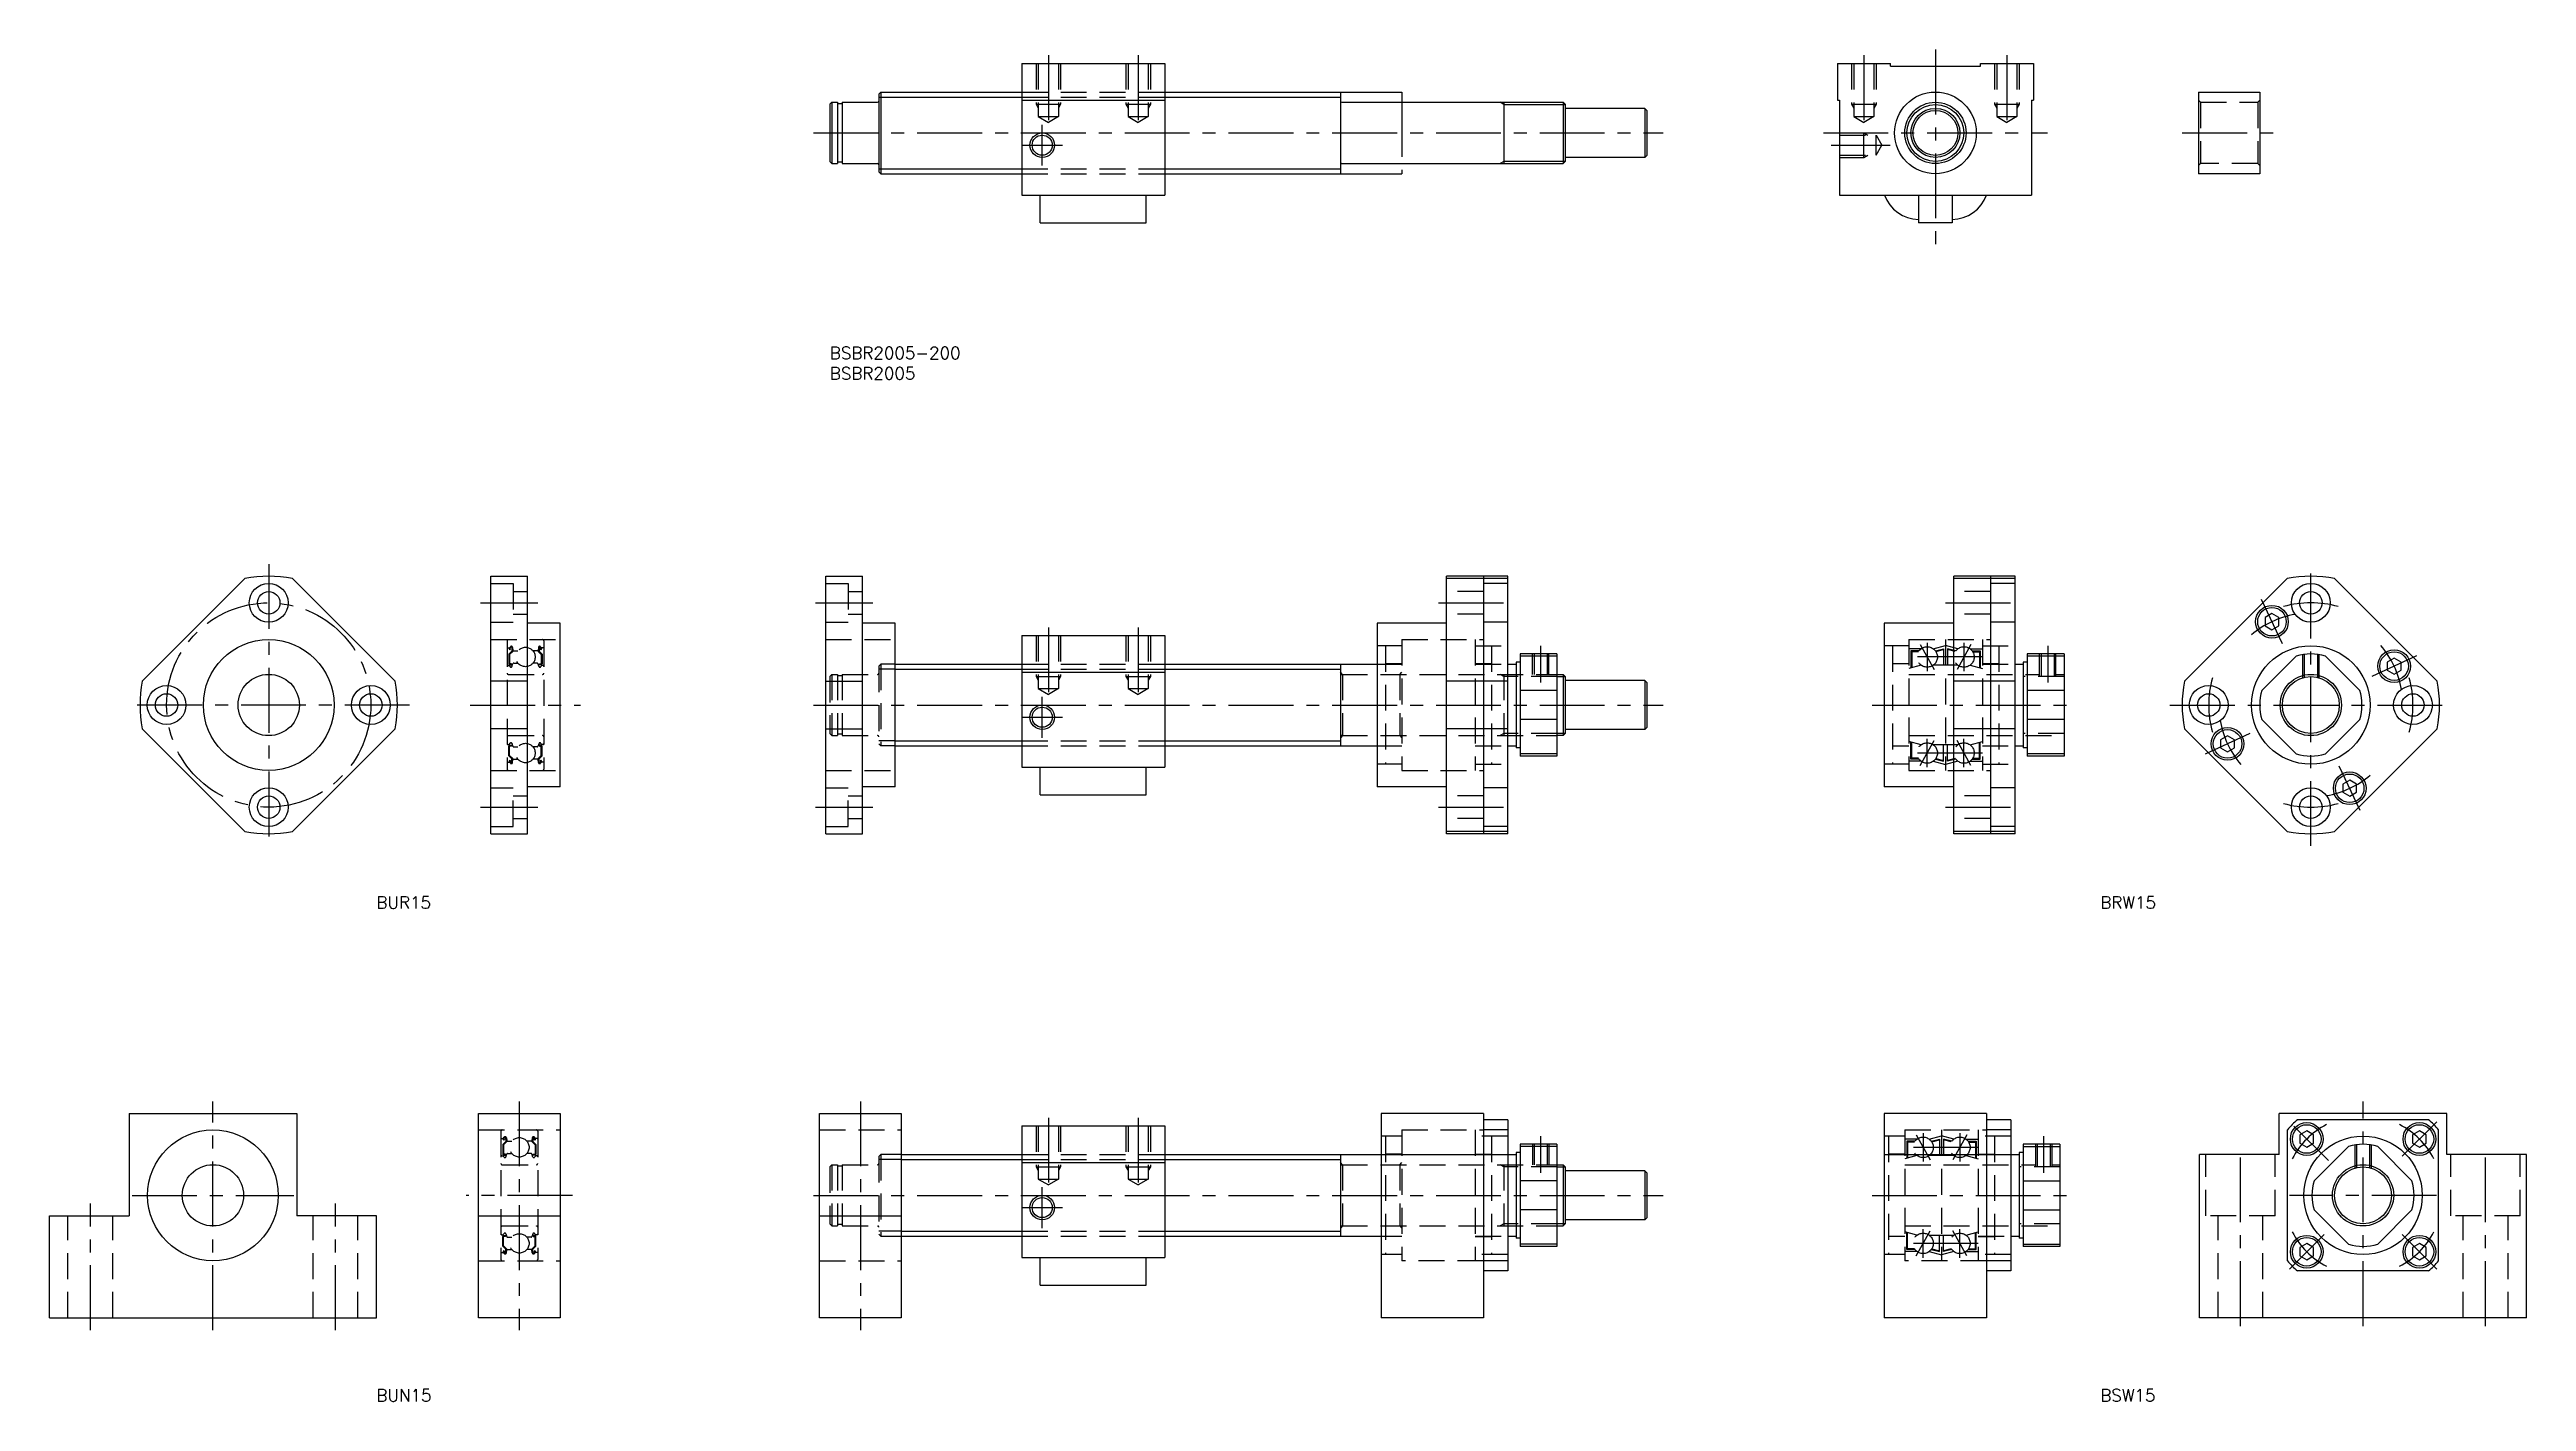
# Model space of a CAD drawing. Extents: x -191 to 415, y -258 to 73.
import ezdxf

# ---------------------------------------------------------------- set-up
doc = ezdxf.new("R2010")
doc.units = 0
doc.header["$LTSCALE"] = 0.5
for name, pattern in [('CENTER', [50.8, 31.75, -6.35, 6.35, -6.35]), ('DASHED', [19.05, 12.7, -6.35]), ('PHANTOM', [63.5, 31.75, -6.35, 6.35, -6.35, 6.35, -6.35])]:
    doc.linetypes.add(name, pattern=pattern)
for name, color, linetype in [('MSM_CENTER', 1, 'CENTER'), ('MSM_CONTINUOUS', 7, 'CONTINUOUS'), ('MSM_DASHED', 4, 'DASHED'), ('MSM_IMAGINARY', 6, 'PHANTOM'), ('MSM_NARROW', 5, 'CONTINUOUS'), ('MSM_PART_NUMBER', 7, 'CONTINUOUS')]:
    doc.layers.add(name, color=color, linetype=linetype)
doc.styles.get("Standard").update_dxf_attribs({"font": 'txt.shx', "height": 3, "bigfont": 'bigfont.shx'})

# ---------------------------------------------------------------- blocks, each defined once
blk = doc.blocks.new('*U12')
at = {"layer": 'MSM_PART_NUMBER'}
blk.add_text('BUR15', height=3, dxfattribs=at).set_placement((-110.99, -137.47))
blk = doc.blocks.new('*U13')
at = {"layer": 'MSM_PART_NUMBER'}
blk.add_text('BUN15', height=3, dxfattribs=at).set_placement((-110.99, -258.08))
blk = doc.blocks.new('*U14')
at = {"layer": 'MSM_PART_NUMBER'}
blk.add_text('BSBR2005-200', height=3, dxfattribs=at).set_placement((0, -3))
blk = doc.blocks.new('*U15')
at = {"layer": 'MSM_PART_NUMBER'}
blk.add_text('BSBR2005', height=3, dxfattribs=at).set_placement((0, -8))
blk = doc.blocks.new('*U16')
at = {"layer": 'MSM_PART_NUMBER'}
blk.add_text('BSW15', height=3, dxfattribs=at).set_placement((311, -258.08))
blk = doc.blocks.new('*U17')
at = {"layer": 'MSM_PART_NUMBER'}
blk.add_text('BRW15', height=3, dxfattribs=at).set_placement((311, -137.47))

msp = doc.modelspace()

# ---------------------------------------------------------------- linework, layer by layer
at = {"layer": 'MSM_CENTER'}
for p, q in [((270.64, 72.76), (270.64, 25.06)), ((53.5, 71.36), (53.5, 52.94)), ((75.5, 71.36), (75.5, 52.94)), ((253.14, 71.36), (253.14, 52.94)), ((288.14, 71.36), (288.14, 52.94)), ((-4, 52.36), (204, 52.36)), ((47, 49.36), (57, 49.36)), ((52, 44.36), (52, 54.36)), ((243.24, 52.36), (298.04, 52.36)), ((245.14, 49.36), (259.56, 49.36)), ((331.07, 52.36), (354.07, 52.36)), ((-137.35, -53.14), (-137.35, -122.14)), ((362.54, -122.14), (362.54, -53.14)), ((-85.5, -62.64), (-71.5, -62.64)), ((-3.5, -62.64), (10.5, -62.64)), ((149, -62.64), (168, -62.64)), ((273.13, -62.64), (292.13, -62.64)), ((355.57, -72.68), (350.49, -61.81)), ((53.5, -68.64), (53.5, -87.06)), ((75.5, -68.64), (75.5, -87.06)), ((268.63, -72.39), (268.63, -79.39)), ((277.63, -72.39), (277.63, -79.39)), ((174, -73.14), (174, -82.14)), ((282.13, -75.89), (264.13, -75.89)), ((266.93, -72.83), (270.33, -78.95)), ((279.33, -72.83), (275.93, -78.95)), ((298.13, -73.14), (298.13, -82.14)), ((388.37, -75.59), (377.49, -80.66)), ((-102.85, -87.64), (-171.85, -87.64)), ((-88, -87.64), (-61, -87.64)), ((-4, -87.64), (204, -87.64)), ((47, -90.64), (57, -90.64)), ((52, -95.64), (52, -85.64)), ((255.13, -87.64), (305.13, -87.64)), ((328.04, -87.64), (397.04, -87.64)), ((266.93, -102.45), (270.33, -96.33)), ((268.63, -102.89), (268.63, -95.89)), ((279.33, -102.45), (275.93, -96.33)), ((277.63, -102.89), (277.63, -95.89)), ((347.59, -94.61), (336.71, -99.68)), ((282.13, -99.39), (264.13, -99.39)), ((374.58, -113.47), (369.51, -102.59)), ((-85.5, -112.64), (-71.5, -112.64)), ((-3.5, -112.64), (10.5, -112.64)), ((149, -112.64), (168, -112.64)), ((273.13, -112.64), (292.13, -112.64)), ((-151, -240.64), (-151, -184.64)), ((-76, -184.64), (-76, -240.64)), ((7.5, -184.64), (7.5, -240.64)), ((375.32, -239.64), (375.32, -184.64)), ((53.5, -188.64), (53.5, -207.06)), ((75.5, -188.64), (75.5, -207.06)), ((174, -193.14), (174, -202.14)), ((265.93, -192.83), (269.33, -198.95)), ((267.63, -192.39), (267.63, -199.39)), ((278.33, -192.83), (274.93, -198.95)), ((276.63, -192.39), (276.63, -199.39)), ((297.13, -193.14), (297.13, -202.14)), ((366.84, -199.15), (358.35, -190.67)), ((384.87, -198.09), (393.35, -189.61)), ((281.13, -195.89), (263.13, -195.89)), ((345.32, -239.64), (345.32, -195.64)), ((405.32, -239.64), (405.32, -195.64)), ((52, -215.64), (52, -205.64)), ((-181, -240.64), (-181, -209.64)), ((-170.8, -207.64), (-131.2, -207.64)), ((-121, -240.64), (-121, -209.64)), ((-63, -207.64), (-89, -207.64)), ((-4, -207.64), (204, -207.64)), ((47, -210.64), (57, -210.64)), ((255.13, -207.64), (304.13, -207.64)), ((393.32, -207.64), (357.32, -207.64)), ((265.93, -222.45), (269.33, -216.33)), ((267.63, -222.89), (267.63, -215.89)), ((278.33, -222.45), (274.93, -216.33)), ((276.63, -222.89), (276.63, -215.89)), ((357.29, -225.67), (365.78, -217.18)), ((393.35, -225.67), (384.87, -217.18)), ((281.13, -219.39), (263.13, -219.39))]:
    msp.add_line(p, q, dxfattribs=at)
msp.add_circle((-137.35, -87.64), 25, dxfattribs=at)
for centre, radius, start, end in [((362.54, -87.64), 22.5, 99.70766, 130.29234), ((362.54, -87.64), 25, 74.5137, 105.4863), ((362.54, -87.64), 22.5, 9.70766, 40.29234), ((362.54, -87.64), 25, 164.5137, 195.4863), ((362.54, -87.64), 25, 344.5137, 15.4863), ((362.54, -87.64), 22.5, 189.70766, 220.29234), ((362.54, -87.64), 22.5, 279.70766, 310.29234), ((362.54, -87.64), 25, 254.5137, 285.4863), ((375.32, -207.64), 19.5, 117.30023, 152.69977), ((375.32, -207.64), 19.5, 27.30023, 62.69977), ((375.32, -207.64), 19.5, 207.30023, 242.69977), ((375.32, -207.64), 19.5, 297.30023, 332.69977)]:
    msp.add_arc(centre, radius, start, end, dxfattribs=at)
at = {"layer": 'MSM_CONTINUOUS'}
for p, q in [((47, 69.36), (82, 69.36)), ((47, 69.36), (47, 37.16)), ((82, 69.36), (82, 37.16)), ((246.64, 69.36), (259.64, 69.36)), ((246.64, 69.36), (246.64, 60.36)), ((259.64, 68.66), (259.64, 69.36)), ((259.64, 68.66), (281.64, 68.66)), ((281.64, 69.36), (294.64, 69.36)), ((281.64, 68.66), (281.64, 69.36)), ((294.64, 69.36), (294.64, 60.36)), ((12.5, 62.36), (12, 61.86)), ((12, 61.86), (12, 42.86)), ((12.5, 62.36), (47, 62.36)), ((12.5, 62.36), (12.5, 42.36)), ((82, 62.36), (125, 62.36)), ((125, 62.36), (125, 42.36)), ((335.07, 62.36), (350.07, 62.36)), ((335.07, 62.36), (335.07, 42.36)), ((350.07, 62.36), (350.07, 42.36)), ((0.5, 59.86), (0, 59.36)), ((0, 59.36), (0, 45.36)), ((0.5, 59.86), (1.85, 59.86)), ((0.5, 59.86), (0.5, 44.86)), ((1.85, 59.86), (1.85, 44.86)), ((3, 59.51), (1.85, 59.51)), ((3, 59.86), (3, 44.86)), ((3, 59.86), (11.7, 59.86)), ((47, 60.36), (82, 60.36)), ((125.3, 59.86), (179.5, 59.86)), ((165, 59.86), (165, 44.86)), ((180, 59.36), (179.5, 59.86)), ((179.5, 59.86), (179.5, 44.86)), ((180, 59.36), (180, 45.36)), ((199.5, 58.36), (180, 58.36)), ((200, 57.86), (199.5, 58.36)), ((199.5, 58.36), (199.5, 46.36)), ((200, 57.86), (200, 46.86)), ((246.64, 60.36), (247.14, 60.36)), ((247.14, 60.36), (247.14, 37.16)), ((294.14, 60.36), (294.14, 37.16)), ((294.14, 60.36), (294.64, 60.36)), ((0.5, 44.86), (0, 45.36)), ((0.5, 44.86), (1.85, 44.86)), ((3, 45.21), (1.85, 45.21)), ((3, 44.86), (11.7, 44.86)), ((12.5, 42.36), (12, 42.86)), ((125.3, 44.86), (179.5, 44.86)), ((180, 45.36), (179.5, 44.86)), ((199.5, 46.36), (180, 46.36)), ((199.5, 46.36), (200, 46.86)), ((12.5, 42.36), (47, 42.36)), ((47, 37.16), (82, 37.16)), ((51.52, 30.36), (51.52, 37.16)), ((77.48, 30.36), (77.48, 37.16)), ((82, 42.36), (125, 42.36)), ((247.14, 37.16), (294.14, 37.16)), ((266.53, 37.16), (266.53, 30.36)), ((274.75, 37.16), (274.75, 30.36)), ((350.07, 42.36), (335.07, 42.36)), ((51.52, 30.36), (77.48, 30.36)), ((274.75, 30.36), (266.53, 30.36)), ((-143.16, -56.68), (-168.31, -81.83)), ((-131.54, -56.68), (-106.39, -81.83)), ((-83, -119.14), (-83, -56.14)), ((-83, -56.14), (-74, -56.14)), ((-74, -119.14), (-74, -56.14)), ((-1, -119.14), (-1, -56.14)), ((-1, -56.14), (8, -56.14)), ((8, -119.14), (8, -56.14)), ((151, -119.14), (151, -56.14)), ((166, -56.14), (151, -56.14)), ((166, -56.68), (151, -56.68)), ((160, -56.14), (160, -119.14)), ((166, -119.14), (166, -56.14)), ((275.13, -119.14), (275.13, -56.14)), ((290.13, -56.14), (275.13, -56.14)), ((290.13, -56.68), (275.13, -56.68)), ((284.13, -56.14), (284.13, -119.14)), ((290.13, -119.14), (290.13, -56.14)), ((356.73, -56.68), (331.58, -81.83)), ((393.5, -81.83), (368.35, -56.68)), ((353.03, -65.28), (351.33, -66.26)), ((351.33, -66.26), (351.33, -68.23)), ((354.73, -66.26), (353.03, -65.28)), ((354.73, -68.23), (354.73, -66.26)), ((-66, -67.64), (-74, -67.64)), ((-66, -107.64), (-66, -67.64)), ((16, -67.64), (8, -67.64)), ((16, -107.64), (16, -67.64)), ((47, -70.64), (82, -70.64)), ((47, -70.64), (47, -102.84)), ((82, -70.64), (82, -102.84)), ((151, -67.64), (134, -67.64)), ((134, -67.64), (134, -107.64)), ((275.13, -67.64), (258.13, -67.64)), ((258.13, -67.64), (258.13, -107.64)), ((351.33, -68.23), (353.03, -69.21)), ((353.03, -69.21), (354.73, -68.23)), ((16, -77.64), (47, -77.64)), ((82, -77.64), (134, -77.64)), ((125, -77.64), (125, -97.64)), ((166, -77.64), (168, -77.64)), ((169, -77.14), (168, -77.14)), ((168, -77.14), (168, -98.14)), ((178, -75.14), (169, -75.14)), ((169, -75.14), (169, -100.14)), ((178, -75.66), (169, -75.66)), ((178, -75.14), (178, -100.14)), ((290.13, -77.64), (292.13, -77.64)), ((293.13, -77.14), (292.13, -77.14)), ((292.13, -77.14), (292.13, -98.14)), ((302.13, -75.14), (293.13, -75.14)), ((293.13, -75.14), (293.13, -100.14)), ((302.13, -75.66), (293.13, -75.66)), ((302.13, -75.14), (302.13, -100.14)), ((350.56, -84.06), (358.96, -75.66)), ((374.52, -84.06), (366.12, -75.66)), ((382.93, -76.17), (381.23, -77.15)), ((381.23, -77.15), (381.23, -79.11)), ((384.63, -77.15), (382.93, -76.17)), ((384.63, -79.11), (384.63, -77.15)), ((-74, -81.83), (-83, -81.83)), ((-1, -81.83), (8, -81.83)), ((47, -79.64), (82, -79.64)), ((166, -81.83), (151, -81.83)), ((178, -84.06), (169, -84.06)), ((178, -80.14), (179.5, -80.14)), ((180, -80.64), (179.5, -80.14)), ((179.5, -80.14), (179.5, -95.14)), ((180, -80.64), (180, -94.64)), ((199.5, -81.64), (180, -81.64)), ((200, -82.14), (199.5, -81.64)), ((199.5, -81.64), (199.5, -93.64)), ((200, -82.14), (200, -93.14)), ((290.13, -81.83), (275.13, -81.83)), ((302.13, -84.06), (293.13, -84.06)), ((381.23, -79.11), (382.93, -80.09)), ((382.93, -80.09), (384.63, -79.11)), ((-143.16, -118.6), (-168.31, -93.45)), ((-106.39, -93.45), (-131.54, -118.6)), ((-74, -93.45), (-83, -93.45)), ((-1, -93.45), (8, -93.45)), ((166, -93.45), (151, -93.45)), ((178, -91.22), (169, -91.22)), ((179.5, -95.14), (178, -95.14)), ((180, -94.64), (179.5, -95.14)), ((199.5, -93.64), (180, -93.64)), ((199.5, -93.64), (200, -93.14)), ((290.13, -93.45), (275.13, -93.45)), ((302.13, -91.22), (293.13, -91.22)), ((356.73, -118.6), (331.58, -93.45)), ((342.15, -95.18), (340.45, -96.16)), ((340.45, -96.16), (340.45, -98.13)), ((343.85, -96.16), (342.15, -95.18)), ((343.85, -98.13), (343.85, -96.16)), ((358.96, -99.61), (350.56, -91.22)), ((366.12, -99.61), (374.52, -91.22)), ((393.5, -93.45), (368.35, -118.6)), ((16, -97.64), (47, -97.64)), ((47, -102.84), (82, -102.84)), ((51.52, -109.64), (51.52, -102.84)), ((77.48, -109.64), (77.48, -102.84)), ((82, -97.64), (134, -97.64)), ((166, -97.64), (168, -97.64)), ((169, -98.14), (168, -98.14)), ((178, -99.61), (169, -99.61)), ((178, -100.14), (169, -100.14)), ((290.13, -97.64), (292.13, -97.64)), ((293.13, -98.14), (292.13, -98.14)), ((302.13, -99.61), (293.13, -99.61)), ((302.13, -100.14), (293.13, -100.14)), ((340.45, -98.13), (342.15, -99.11)), ((342.15, -99.11), (343.85, -98.13)), ((-66, -107.64), (-74, -107.64)), ((16, -107.64), (8, -107.64)), ((151, -107.64), (134, -107.64)), ((275.13, -107.64), (258.13, -107.64)), ((372.05, -106.07), (370.35, -107.05)), ((370.35, -107.05), (370.35, -109.01)), ((370.35, -109.01), (372.05, -109.99)), ((373.75, -107.05), (372.05, -106.07)), ((372.05, -109.99), (373.75, -109.01)), ((373.75, -109.01), (373.75, -107.05)), ((51.52, -109.64), (77.48, -109.64)), ((-83, -119.14), (-74, -119.14)), ((-1, -119.14), (8, -119.14)), ((166, -118.6), (151, -118.6)), ((166, -119.14), (151, -119.14)), ((290.13, -118.6), (275.13, -118.6)), ((290.13, -119.14), (275.13, -119.14)), ((-171.5, -187.64), (-171.5, -212.64)), ((-171.5, -187.64), (-130.5, -187.64)), ((-130.5, -187.64), (-130.5, -212.64)), ((-86, -237.64), (-86, -187.64)), ((-86, -187.64), (-66, -187.64)), ((-66, -187.64), (-66, -237.64)), ((-2.5, -237.64), (-2.5, -187.64)), ((-2.5, -187.64), (17.5, -187.64)), ((17.5, -187.64), (17.5, -237.64)), ((160, -187.64), (135, -187.64)), ((135, -187.64), (135, -237.64)), ((160, -187.64), (160, -237.64)), ((283.13, -187.64), (258.13, -187.64)), ((258.13, -187.64), (258.13, -237.64)), ((283.13, -187.64), (283.13, -237.64)), ((354.82, -197.64), (354.82, -187.64)), ((395.82, -187.64), (354.82, -187.64)), ((395.82, -197.64), (395.82, -187.64)), ((47, -190.64), (82, -190.64)), ((47, -190.64), (47, -222.84)), ((82, -190.64), (82, -222.84)), ((160, -191.64), (160.05, -191.64)), ((166, -189.14), (160.05, -189.14)), ((160.05, -189.14), (160.05, -226.14)), ((166, -191.57), (160.05, -191.57)), ((166, -189.14), (166, -226.14)), ((283.13, -191.64), (283.18, -191.64)), ((289.13, -189.14), (283.18, -189.14)), ((283.18, -189.14), (283.18, -226.14)), ((289.13, -191.57), (283.18, -191.57)), ((289.13, -189.14), (289.13, -226.14)), ((356.82, -223.7), (356.82, -191.57)), ((391.38, -189.14), (359.26, -189.14)), ((361.53, -191.89), (359.83, -192.87)), ((359.83, -192.87), (359.83, -194.83)), ((363.23, -192.87), (361.53, -191.89)), ((363.23, -194.83), (363.23, -192.87)), ((389.11, -191.89), (387.41, -192.87)), ((387.41, -192.87), (387.41, -194.83)), ((390.81, -192.87), (389.11, -191.89)), ((390.81, -194.83), (390.81, -192.87)), ((393.82, -223.7), (393.82, -191.57)), ((17.5, -197.64), (47, -197.64)), ((47, -199.64), (82, -199.64)), ((82, -197.64), (160, -197.64)), ((125, -197.64), (125, -217.64)), ((166, -197.64), (168, -197.64)), ((169, -197.14), (168, -197.14)), ((168, -197.14), (168, -218.14)), ((178, -195.14), (169, -195.14)), ((169, -195.14), (169, -220.14)), ((178, -195.66), (169, -195.66)), ((178, -195.14), (178, -220.14)), ((258.13, -197.64), (283.13, -197.64)), ((289.13, -197.64), (291.13, -197.64)), ((292.13, -197.14), (291.13, -197.14)), ((291.13, -197.14), (291.13, -218.14)), ((301.13, -195.14), (292.13, -195.14)), ((292.13, -195.14), (292.13, -220.14)), ((292.13, -195.66), (301.13, -195.66)), ((301.13, -195.14), (301.13, -220.14)), ((335.32, -237.64), (335.32, -197.64)), ((354.82, -197.64), (335.32, -197.64)), ((359.83, -194.83), (361.53, -195.81)), ((361.53, -195.81), (363.23, -194.83)), ((363.35, -204.06), (371.74, -195.66)), ((387.3, -204.06), (378.9, -195.66)), ((387.41, -194.83), (389.11, -195.81)), ((389.11, -195.81), (390.81, -194.83)), ((415.32, -197.64), (395.82, -197.64)), ((415.32, -237.64), (415.32, -197.64)), ((178, -204.06), (169, -204.06)), ((178, -200.14), (179.5, -200.14)), ((180, -200.64), (179.5, -200.14)), ((179.5, -200.14), (179.5, -215.14)), ((180, -200.64), (180, -214.64)), ((199.5, -201.64), (180, -201.64)), ((200, -202.14), (199.5, -201.64)), ((199.5, -201.64), (199.5, -213.64)), ((200, -202.14), (200, -213.14)), ((292.13, -204.06), (301.13, -204.06)), ((178, -211.22), (169, -211.22)), ((292.13, -211.22), (301.13, -211.22)), ((371.74, -219.61), (363.35, -211.22)), ((378.9, -219.61), (387.3, -211.22)), ((-191, -237.64), (-191, -212.64)), ((-191, -212.64), (-171.5, -212.64)), ((-111, -212.64), (-130.5, -212.64)), ((-111, -237.64), (-111, -212.64)), ((-86, -212.64), (-66, -212.64)), ((-2.5, -212.64), (17.5, -212.64)), ((17.5, -217.64), (47, -217.64)), ((82, -217.64), (135, -217.64)), ((166, -217.64), (168, -217.64)), ((169, -218.14), (168, -218.14)), ((178, -215.14), (179.5, -215.14)), ((180, -214.64), (179.5, -215.14)), ((199.5, -213.64), (180, -213.64)), ((199.5, -213.64), (200, -213.14)), ((289.13, -217.64), (291.13, -217.64)), ((292.13, -218.14), (291.13, -218.14)), ((47, -222.84), (82, -222.84)), ((51.52, -229.64), (51.52, -222.84)), ((77.48, -229.64), (77.48, -222.84)), ((160, -223.64), (160.05, -223.64)), ((166, -223.7), (160.05, -223.7)), ((178, -219.61), (169, -219.61)), ((178, -220.14), (169, -220.14)), ((283.13, -223.64), (283.18, -223.64)), ((289.13, -223.7), (283.18, -223.7)), ((292.13, -219.61), (301.13, -219.61)), ((301.13, -220.14), (292.13, -220.14)), ((361.53, -219.46), (359.83, -220.44)), ((359.83, -220.44), (359.83, -222.41)), ((359.83, -222.41), (361.53, -223.39)), ((363.23, -220.44), (361.53, -219.46)), ((361.53, -223.39), (363.23, -222.41)), ((363.23, -222.41), (363.23, -220.44)), ((389.11, -219.46), (387.41, -220.44)), ((387.41, -220.44), (387.41, -222.41)), ((387.41, -222.41), (389.11, -223.39)), ((390.81, -220.44), (389.11, -219.46)), ((389.11, -223.39), (390.81, -222.41)), ((390.81, -222.41), (390.81, -220.44)), ((51.52, -229.64), (77.48, -229.64)), ((166, -226.14), (160.05, -226.14)), ((289.13, -226.14), (283.18, -226.14)), ((391.38, -226.14), (359.26, -226.14)), ((-191, -237.64), (-111, -237.64)), ((-66, -237.64), (-86, -237.64)), ((17.5, -237.64), (-2.5, -237.64)), ((160, -237.64), (135, -237.64)), ((283.13, -237.64), (258.13, -237.64)), ((415.32, -237.64), (335.32, -237.64))]:
    msp.add_line(p, q, dxfattribs=at)
for centre, radius in [((270.64, 52.36), 10), ((270.64, 52.36), 7.5), ((270.64, 52.36), 6), ((270.64, 52.36), 5.5), ((52, 49.36), 2.46), ((-137.35, -62.64), 4.75), ((-137.35, -62.64), 2.75), ((362.54, -62.64), 4.75), ((362.54, -62.64), 2.75), ((353.03, -67.25), 4), ((353.03, -67.25), 3.5), ((-137.35, -87.64), 16), ((362.54, -87.64), 14.5), ((382.93, -78.13), 4), ((382.93, -78.13), 3.5), ((-162.35, -87.64), 4.75), ((-137.35, -87.64), 7.5), ((-112.35, -87.64), 4.75), ((337.54, -87.64), 4.75), ((362.54, -87.64), 6.96), ((387.54, -87.64), 4.75), ((-162.35, -87.64), 2.75), ((-112.35, -87.64), 2.75), ((52, -90.64), 2.46), ((337.54, -87.64), 2.75), ((387.54, -87.64), 2.75), ((342.15, -97.15), 4), ((342.15, -97.15), 3.5), ((-137.35, -112.64), 4.75), ((362.54, -112.64), 4.75), ((372.05, -108.03), 4), ((372.05, -108.03), 3.5), ((-137.35, -112.64), 2.75), ((362.54, -112.64), 2.75), ((-151, -207.64), 16), ((361.53, -193.85), 4), ((361.53, -193.85), 3.5), ((375.32, -207.64), 14.5), ((389.11, -193.85), 4), ((389.11, -193.85), 3.5), ((-151, -207.64), 7.5), ((375.32, -207.64), 6.96), ((52, -210.64), 2.46), ((361.53, -221.43), 4), ((361.53, -221.43), 3.5), ((389.11, -221.43), 4), ((389.11, -221.43), 3.5)]:
    msp.add_circle(centre, radius, dxfattribs=at)
for centre, radius, start, end in [((11.7, 60.16), 0.3, 270, 0), ((125.3, 60.16), 0.3, 180, 270), ((11.7, 44.56), 0.3, 0, 90), ((125.3, 44.56), 0.3, 90, 180), ((266.72, 40.28), 9.12, 199.99437, 268.86537), ((274.57, 40.28), 9.12, 271.13425, 340.00524), ((-137.35, -87.64), 31.5, 79.37126, 100.62874), ((362.54, -87.64), 31.5, 79.37126, 100.62874), ((362.54, -87.64), 12.5, 73.35764, 106.64236), ((-137.35, -87.64), 31.5, 169.37126, 190.62874), ((-137.35, -87.64), 31.5, 349.37126, 10.62874), ((362.54, -87.64), 31.5, 169.37126, 190.62874), ((362.54, -87.64), 12.5, 163.35764, 196.64236), ((362.54, -87.64), 12.5, 343.35764, 16.64236), ((362.54, -87.64), 31.5, 349.37126, 10.62874), ((362.54, -87.64), 12.5, 253.35764, 286.64236), ((-137.35, -87.64), 31.5, 259.37126, 280.62874), ((362.54, -87.64), 31.5, 259.37126, 280.62874), ((375.32, -207.64), 24.5, 130.96571, 139.03429), ((375.32, -207.64), 24.5, 40.96571, 49.03429), ((375.32, -207.64), 12.5, 73.35764, 106.64236), ((375.32, -207.64), 12.5, 163.35764, 196.64236), ((375.32, -207.64), 12.5, 343.35764, 16.64236), ((375.32, -207.64), 24.5, 220.96571, 229.03429), ((375.32, -207.64), 12.5, 253.35764, 286.64236), ((375.32, -207.64), 24.5, 310.96571, 319.03429)]:
    msp.add_arc(centre, radius, start, end, dxfattribs=at)
at = {"layer": 'MSM_DASHED'}
for p, q in [((50.5, 69.36), (50.5, 59.36)), ((51.04, 69.36), (51.04, 56.36)), ((55.96, 69.36), (55.96, 56.36)), ((56.5, 69.36), (56.5, 59.36)), ((72.5, 69.36), (72.5, 59.36)), ((73.04, 69.36), (73.04, 56.36)), ((77.96, 69.36), (77.96, 56.36)), ((78.5, 69.36), (78.5, 59.36)), ((250.14, 69.36), (250.14, 59.36)), ((250.69, 69.36), (250.69, 56.36)), ((255.6, 69.36), (255.6, 56.36)), ((256.14, 69.36), (256.14, 59.36)), ((285.14, 69.36), (285.14, 59.36)), ((285.69, 69.36), (285.69, 56.36)), ((290.6, 69.36), (290.6, 56.36)), ((291.14, 69.36), (291.14, 59.36)), ((47, 62.36), (82, 62.36)), ((47, 61.11), (82, 61.11)), ((50.5, 59.36), (56.5, 59.36)), ((50.5, 59.36), (51.04, 58.42)), ((51.04, 56.36), (55.96, 56.36)), ((51.04, 56.36), (53.5, 54.94)), ((55.96, 56.36), (53.5, 54.94)), ((56.5, 59.36), (55.96, 58.42)), ((72.5, 59.36), (78.5, 59.36)), ((72.5, 59.36), (73.04, 58.42)), ((73.04, 56.36), (77.96, 56.36)), ((73.04, 56.36), (75.5, 54.94)), ((77.96, 56.36), (75.5, 54.94)), ((78.5, 59.36), (77.96, 58.42)), ((250.14, 59.36), (256.14, 59.36)), ((250.14, 59.36), (250.69, 58.42)), ((250.69, 56.36), (255.6, 56.36)), ((250.69, 56.36), (253.14, 54.94)), ((255.6, 56.36), (253.14, 54.94)), ((256.14, 59.36), (255.6, 58.42)), ((285.14, 59.36), (291.14, 59.36)), ((285.14, 59.36), (285.69, 58.42)), ((285.69, 56.36), (290.6, 56.36)), ((285.69, 56.36), (288.14, 54.94)), ((290.6, 56.36), (288.14, 54.94)), ((291.14, 59.36), (290.6, 58.42)), ((335.57, 59.86), (335.07, 60.36)), ((335.57, 59.86), (349.57, 59.86)), ((335.57, 59.86), (335.57, 44.86)), ((349.57, 59.86), (350.07, 60.36)), ((349.57, 59.86), (349.57, 44.86)), ((247.14, 52.36), (253.14, 52.36)), ((247.14, 51.82), (256.14, 51.82)), ((253.14, 46.36), (253.14, 52.36)), ((253.14, 52.36), (254.08, 51.82)), ((256.14, 46.9), (256.14, 51.82)), ((256.14, 51.82), (257.56, 49.36)), ((256.14, 46.9), (257.56, 49.36)), ((47, 43.61), (82, 43.61)), ((247.14, 46.9), (256.14, 46.9)), ((247.14, 46.36), (253.14, 46.36)), ((253.14, 46.36), (254.08, 46.9)), ((335.57, 44.86), (335.07, 44.36)), ((349.57, 44.86), (335.57, 44.86)), ((349.57, 44.86), (350.07, 44.36)), ((47, 42.36), (82, 42.36)), ((-83, -57.89), (-77.5, -57.89)), ((-77.5, -57.89), (-77.5, -67.39)), ((-77.5, -59.89), (-74, -59.89)), ((-1, -57.89), (4.5, -57.89)), ((4.5, -57.89), (4.5, -67.39)), ((4.5, -59.89), (8, -59.89)), ((160, -59.89), (151, -59.89)), ((166, -57.89), (160, -57.89)), ((284.13, -59.89), (275.13, -59.89)), ((290.13, -57.89), (284.13, -57.89)), ((-77.5, -65.39), (-74, -65.39)), ((4.5, -65.39), (8, -65.39)), ((160, -65.39), (151, -65.39)), ((284.13, -65.39), (275.13, -65.39)), ((-83, -67.39), (-77.5, -67.39)), ((-83, -71.64), (-66, -71.64)), ((-79, -71.94), (-79, -103.34)), ((-70, -71.94), (-70, -103.34)), ((-1, -67.39), (4.5, -67.39)), ((-1, -71.64), (16, -71.64)), ((50.5, -70.64), (50.5, -80.64)), ((51.04, -70.64), (51.04, -83.64)), ((55.96, -70.64), (55.96, -83.64)), ((56.5, -70.64), (56.5, -80.64)), ((72.5, -70.64), (72.5, -80.64)), ((73.04, -70.64), (73.04, -83.64)), ((77.96, -70.64), (77.96, -83.64)), ((78.5, -70.64), (78.5, -80.64)), ((140, -71.64), (160, -71.64)), ((140, -71.64), (140, -103.64)), ((158, -71.64), (158, -103.64)), ((166, -67.39), (160, -67.39)), ((264.13, -71.64), (284.13, -71.64)), ((264.13, -71.64), (264.13, -103.64)), ((273.13, -71.64), (273.13, -103.64)), ((282.13, -71.64), (282.13, -103.64)), ((290.13, -67.39), (284.13, -67.39)), ((-78.9, -73.69), (-78.44, -73.69)), ((-78.8, -77.99), (-78.5, -77.99)), ((-77.82, -74.45), (-78.57, -75.2)), ((-78.57, -75.2), (-78.57, -77.59)), ((-78.5, -77.99), (-78.22, -78.32)), ((-78.44, -73.69), (-78.19, -73.39)), ((-78.26, -74.1), (-78.42, -73.97)), ((-77.62, -74.54), (-78.37, -75.29)), ((-78.37, -75.29), (-78.37, -77.59)), ((-77.92, -77.59), (-78.37, -77.59)), ((-78.37, -77.79), (-77.92, -77.79)), ((-78.29, -73.82), (-78.04, -73.52)), ((-78.13, -73.94), (-78.29, -73.82)), ((-78.26, -74.1), (-78.13, -73.94)), ((-78.07, -78.39), (-78.01, -78.39)), ((-77.92, -77.79), (-77.92, -77.59)), ((-77.86, -73.58), (-77.82, -74.45)), ((-77.82, -78.26), (-77.55, -77.52)), ((-77.66, -73.56), (-77.6, -74.3)), ((-77.62, -74.07), (-77.62, -74.54)), ((-77.5, -74.39), (-76.35, -74.39)), ((-77.36, -77.39), (-76.35, -77.39)), ((-71.5, -74.39), (-72.65, -74.39)), ((-71.64, -77.39), (-72.65, -77.39)), ((-71.18, -78.26), (-71.45, -77.52)), ((-71.34, -73.56), (-71.4, -74.3)), ((-71.38, -74.07), (-71.38, -74.54)), ((-71.38, -74.54), (-70.63, -75.29)), ((-71.14, -73.58), (-71.18, -74.45)), ((-71.18, -74.45), (-70.43, -75.2)), ((-71.08, -77.79), (-71.08, -77.59)), ((-71.08, -77.59), (-70.63, -77.59)), ((-70.63, -77.79), (-71.08, -77.79)), ((-70.93, -78.39), (-70.99, -78.39)), ((-70.71, -73.82), (-70.96, -73.52)), ((-70.87, -73.94), (-70.71, -73.82)), ((-70.74, -74.1), (-70.87, -73.94)), ((-70.56, -73.69), (-70.81, -73.39)), ((-70.5, -77.99), (-70.78, -78.32)), ((-70.74, -74.1), (-70.58, -73.97)), ((-70.63, -75.29), (-70.63, -77.59)), ((-70.1, -73.69), (-70.56, -73.69)), ((-70.2, -77.99), (-70.5, -77.99)), ((-70.43, -75.2), (-70.43, -77.59)), ((12.5, -77.64), (12, -78.14)), ((12, -78.14), (12, -97.14)), ((12.5, -77.64), (12.5, -97.64)), ((16, -77.64), (12.5, -77.64)), ((47, -77.64), (82, -77.64)), ((140, -73.14), (134, -73.14)), ((134, -77.64), (140, -77.64)), ((136, -73.14), (136, -102.14)), ((140, -77.59), (136, -77.59)), ((158, -73.14), (166, -73.14)), ((162, -77.59), (158, -77.59)), ((158, -77.64), (166, -77.64)), ((162, -73.14), (162, -102.14)), ((172, -80.14), (172, -75.14)), ((172.38, -75.14), (172.38, -80.14)), ((175.62, -75.14), (175.62, -80.14)), ((176, -80.14), (176, -75.14)), ((264.13, -73.14), (258.13, -73.14)), ((260.13, -73.14), (260.13, -102.14)), ((264.13, -77.59), (260.13, -77.59)), ((267.13, -73.89), (264.13, -73.89)), ((267.13, -77.89), (264.13, -78.69)), ((264.63, -74.39), (264.63, -78.56)), ((266.63, -74.39), (264.63, -74.39)), ((264.83, -74.59), (264.83, -78.5)), ((266.5, -74.59), (264.83, -74.59)), ((270.13, -73.89), (273.13, -73.08)), ((276.13, -77.89), (270.13, -77.89)), ((270.64, -74.4), (272.63, -73.87)), ((270.76, -74.58), (272.63, -74.08)), ((272.63, -73.87), (272.63, -77.89)), ((276.13, -73.89), (273.13, -73.08)), ((273.63, -73.87), (273.63, -77.89)), ((275.62, -74.4), (273.63, -73.87)), ((275.5, -74.58), (273.63, -74.08)), ((279.13, -73.89), (282.13, -73.89)), ((279.13, -77.89), (282.13, -78.69)), ((279.63, -74.39), (281.63, -74.39)), ((279.77, -74.59), (281.43, -74.59)), ((281.43, -74.59), (281.43, -78.5)), ((281.63, -74.39), (281.63, -78.56)), ((282.13, -73.14), (290.13, -73.14)), ((286.13, -77.59), (282.13, -77.59)), ((282.13, -77.64), (290.13, -77.64)), ((286.13, -73.14), (286.13, -102.14)), ((296.13, -80.68), (296.13, -75.14)), ((296.51, -75.14), (296.51, -80.68)), ((299.75, -75.14), (299.75, -80.68)), ((300.13, -80.68), (300.13, -75.14)), ((360.54, -80.93), (360.54, -75.3)), ((360.92, -75.24), (360.92, -80.87)), ((364.16, -75.24), (364.16, -80.87)), ((364.54, -80.93), (364.54, -75.3)), ((-78.7, -80.14), (-70.3, -80.14)), ((0.5, -80.14), (0, -80.64)), ((0, -80.64), (0, -94.64)), ((0.5, -80.14), (0.5, -95.14)), ((0.5, -80.14), (1.85, -80.14)), ((1.85, -80.14), (1.85, -95.14)), ((3, -80.49), (1.85, -80.49)), ((3, -80.14), (3, -95.14)), ((3, -80.14), (11.7, -80.14)), ((16, -78.89), (12, -78.89)), ((47, -78.89), (82, -78.89)), ((50.5, -80.64), (56.5, -80.64)), ((50.5, -80.64), (51.04, -81.58)), ((51.04, -83.64), (55.96, -83.64)), ((51.04, -83.64), (53.5, -85.06)), ((55.96, -83.64), (53.5, -85.06)), ((56.5, -80.64), (55.96, -81.58)), ((72.5, -80.64), (78.5, -80.64)), ((72.5, -80.64), (73.04, -81.58)), ((73.04, -83.64), (77.96, -83.64)), ((73.04, -83.64), (75.5, -85.06)), ((77.96, -83.64), (75.5, -85.06)), ((78.5, -80.64), (77.96, -81.58)), ((125.5, -80.14), (125, -79.64)), ((125.3, -80.14), (178, -80.14)), ((125.5, -80.14), (125.5, -95.14)), ((139.5, -80.14), (140, -79.64)), ((139.5, -80.14), (139.5, -95.14)), ((165, -80.68), (164.06, -80.14)), ((165, -80.14), (165, -95.14)), ((178, -80.68), (165, -80.68)), ((264.13, -80.14), (296.13, -80.14)), ((302.13, -80.68), (292.13, -80.68)), ((300.13, -80.14), (302.13, -80.14)), ((-78.7, -95.14), (-70.3, -95.14)), ((-78.5, -97.29), (-78.22, -96.96)), ((-78.07, -96.89), (-78.01, -96.89)), ((-70.93, -96.89), (-70.99, -96.89)), ((-70.5, -97.29), (-70.78, -96.96)), ((0.5, -95.14), (0, -94.64)), ((0.5, -95.14), (1.85, -95.14)), ((3, -94.79), (1.85, -94.79)), ((3, -95.14), (11.7, -95.14)), ((16, -96.39), (12, -96.39)), ((47, -96.39), (82, -96.39)), ((125.5, -95.14), (125, -95.64)), ((125.3, -95.14), (178, -95.14)), ((139.5, -95.14), (140, -95.64)), ((165, -94.6), (164.06, -95.14)), ((178, -94.6), (165, -94.6)), ((264.13, -95.14), (302.13, -95.14)), ((267.13, -97.39), (264.13, -96.58)), ((264.63, -100.89), (264.63, -96.72)), ((264.83, -100.69), (264.83, -96.77)), ((279.13, -97.39), (282.13, -96.58)), ((281.43, -100.69), (281.43, -96.77)), ((281.63, -100.89), (281.63, -96.72)), ((302.13, -94.6), (292.13, -94.6)), ((-78.9, -101.59), (-78.44, -101.59)), ((-78.8, -97.29), (-78.5, -97.29)), ((-78.57, -100.07), (-78.57, -97.69)), ((-77.82, -100.82), (-78.57, -100.07)), ((-78.44, -101.59), (-78.19, -101.88)), ((-78.26, -101.18), (-78.42, -101.31)), ((-78.37, -97.49), (-77.92, -97.49)), ((-78.37, -99.99), (-78.37, -97.69)), ((-77.92, -97.69), (-78.37, -97.69)), ((-77.62, -100.74), (-78.37, -99.99)), ((-78.13, -101.33), (-78.29, -101.46)), ((-78.29, -101.46), (-78.04, -101.76)), ((-78.26, -101.18), (-78.13, -101.33)), ((-77.92, -97.49), (-77.92, -97.69)), ((-77.86, -101.7), (-77.82, -100.82)), ((-77.82, -97.02), (-77.55, -97.76)), ((-77.66, -101.72), (-77.6, -100.98)), ((-77.62, -101.21), (-77.62, -100.74)), ((-77.5, -100.89), (-76.35, -100.89)), ((-77.36, -97.89), (-76.35, -97.89)), ((-71.64, -97.89), (-72.65, -97.89)), ((-71.5, -100.89), (-72.65, -100.89)), ((-71.18, -97.02), (-71.45, -97.76)), ((-71.34, -101.72), (-71.4, -100.98)), ((-71.38, -100.74), (-70.63, -99.99)), ((-71.38, -101.21), (-71.38, -100.74)), ((-71.18, -100.82), (-70.43, -100.07)), ((-71.14, -101.7), (-71.18, -100.82)), ((-71.08, -97.49), (-71.08, -97.69)), ((-70.63, -97.49), (-71.08, -97.49)), ((-71.08, -97.69), (-70.63, -97.69)), ((-70.71, -101.46), (-70.96, -101.76)), ((-70.74, -101.18), (-70.87, -101.33)), ((-70.87, -101.33), (-70.71, -101.46)), ((-70.56, -101.59), (-70.81, -101.88)), ((-70.74, -101.18), (-70.58, -101.31)), ((-70.63, -99.99), (-70.63, -97.69)), ((-70.1, -101.59), (-70.56, -101.59)), ((-70.2, -97.29), (-70.5, -97.29)), ((-70.43, -100.07), (-70.43, -97.69)), ((12.5, -97.64), (12, -97.14)), ((16, -97.64), (12.5, -97.64)), ((47, -97.64), (82, -97.64)), ((134, -97.64), (140, -97.64)), ((140, -102.14), (134, -102.14)), ((140, -97.69), (136, -97.69)), ((158, -97.64), (166, -97.64)), ((162, -97.69), (158, -97.69)), ((158, -102.14), (166, -102.14)), ((264.13, -102.14), (258.13, -102.14)), ((264.13, -97.69), (260.13, -97.69)), ((267.13, -101.39), (264.13, -101.39)), ((266.63, -100.89), (264.63, -100.89)), ((266.5, -100.69), (264.83, -100.69)), ((276.13, -97.39), (270.13, -97.39)), ((270.13, -101.39), (273.13, -102.19)), ((270.64, -100.87), (272.63, -101.41)), ((270.76, -100.7), (272.63, -101.2)), ((272.63, -101.41), (272.63, -97.39)), ((276.13, -101.39), (273.13, -102.19)), ((273.63, -101.41), (273.63, -97.39)), ((275.5, -100.7), (273.63, -101.2)), ((275.62, -100.87), (273.63, -101.41)), ((279.13, -101.39), (282.13, -101.39)), ((279.63, -100.89), (281.63, -100.89)), ((279.77, -100.69), (281.43, -100.69)), ((282.13, -97.64), (290.13, -97.64)), ((286.13, -97.69), (282.13, -97.69)), ((282.13, -102.14), (290.13, -102.14)), ((-83, -103.64), (-66, -103.64)), ((-83, -107.89), (-77.5, -107.89)), ((-77.5, -117.39), (-77.5, -107.89)), ((-1, -103.64), (16, -103.64)), ((-1, -107.89), (4.5, -107.89)), ((4.5, -117.39), (4.5, -107.89)), ((140, -103.64), (160, -103.64)), ((166, -107.89), (160, -107.89)), ((264.13, -103.64), (284.13, -103.64)), ((290.13, -107.89), (284.13, -107.89)), ((-77.5, -109.89), (-74, -109.89)), ((4.5, -109.89), (8, -109.89)), ((160, -109.89), (151, -109.89)), ((284.13, -109.89), (275.13, -109.89)), ((-83, -117.39), (-77.5, -117.39)), ((-77.5, -115.39), (-74, -115.39)), ((-1, -117.39), (4.5, -117.39)), ((4.5, -115.39), (8, -115.39)), ((160, -115.39), (151, -115.39)), ((166, -117.39), (160, -117.39)), ((284.13, -115.39), (275.13, -115.39)), ((290.13, -117.39), (284.13, -117.39)), ((-86, -191.64), (-66, -191.64)), ((-80.5, -191.94), (-80.5, -223.34)), ((-80.4, -193.69), (-79.94, -193.69)), ((-79.94, -193.69), (-79.69, -193.39)), ((-79.76, -194.1), (-79.92, -193.97)), ((-79.79, -193.82), (-79.54, -193.52)), ((-79.63, -193.94), (-79.79, -193.82)), ((-79.76, -194.1), (-79.63, -193.94)), ((-79.36, -193.58), (-79.32, -194.45)), ((-79.16, -193.56), (-79.1, -194.3)), ((-72.84, -193.56), (-72.9, -194.3)), ((-72.64, -193.58), (-72.68, -194.45)), ((-72.21, -193.82), (-72.46, -193.52)), ((-72.37, -193.94), (-72.21, -193.82)), ((-72.24, -194.1), (-72.37, -193.94)), ((-72.06, -193.69), (-72.31, -193.39)), ((-72.24, -194.1), (-72.08, -193.97)), ((-71.6, -193.69), (-72.06, -193.69)), ((-71.5, -191.94), (-71.5, -223.34)), ((-2.5, -191.64), (17.5, -191.64)), ((50.5, -190.64), (50.5, -200.64)), ((51.04, -190.64), (51.04, -203.64)), ((55.96, -190.64), (55.96, -203.64)), ((56.5, -190.64), (56.5, -200.64)), ((72.5, -190.64), (72.5, -200.64)), ((73.04, -190.64), (73.04, -203.64)), ((77.96, -190.64), (77.96, -203.64)), ((78.5, -190.64), (78.5, -200.64)), ((140, -193.14), (135, -193.14)), ((136, -193.14), (136, -222.14)), ((140, -191.64), (140, -223.64)), ((140, -191.64), (160, -191.64)), ((158, -191.64), (158, -223.64)), ((166, -193.14), (158, -193.14)), ((162, -193.14), (162, -222.14)), ((263.13, -193.14), (258.13, -193.14)), ((259.13, -193.14), (259.13, -222.14)), ((263.13, -191.64), (263.13, -223.64)), ((263.13, -191.64), (283.13, -191.64)), ((266.13, -193.89), (263.13, -193.89)), ((269.13, -193.89), (272.13, -193.08)), ((269.64, -194.4), (271.63, -193.87)), ((271.63, -193.87), (271.63, -197.89)), ((272.13, -191.64), (272.13, -223.64)), ((275.13, -193.89), (272.13, -193.08)), ((272.63, -193.87), (272.63, -197.89)), ((274.62, -194.4), (272.63, -193.87)), ((278.13, -193.89), (281.13, -193.89)), ((281.13, -191.64), (281.13, -223.64)), ((289.13, -193.14), (281.13, -193.14)), ((285.13, -193.14), (285.13, -222.14)), ((-80.3, -197.99), (-80, -197.99)), ((-79.32, -194.45), (-80.07, -195.2)), ((-80.07, -195.2), (-80.07, -197.59)), ((-80, -197.99), (-79.72, -198.32)), ((-79.12, -194.54), (-79.87, -195.29)), ((-79.87, -195.29), (-79.87, -197.59)), ((-79.42, -197.59), (-79.87, -197.59)), ((-79.87, -197.79), (-79.42, -197.79)), ((-79.57, -198.39), (-79.51, -198.39)), ((-79.42, -197.79), (-79.42, -197.59)), ((-79.32, -198.26), (-79.05, -197.52)), ((-79.12, -194.07), (-79.12, -194.54)), ((-79, -194.39), (-77.85, -194.39)), ((-78.86, -197.39), (-77.85, -197.39)), ((-73, -194.39), (-74.15, -194.39)), ((-73.14, -197.39), (-74.15, -197.39)), ((-72.68, -198.26), (-72.95, -197.52)), ((-72.88, -194.07), (-72.88, -194.54)), ((-72.88, -194.54), (-72.13, -195.29)), ((-72.68, -194.45), (-71.93, -195.2)), ((-72.58, -197.79), (-72.58, -197.59)), ((-72.58, -197.59), (-72.13, -197.59)), ((-72.13, -197.79), (-72.58, -197.79)), ((-72.43, -198.39), (-72.49, -198.39)), ((-72, -197.99), (-72.28, -198.32)), ((-72.13, -195.29), (-72.13, -197.59)), ((-71.7, -197.99), (-72, -197.99)), ((-71.93, -195.2), (-71.93, -197.59)), ((12.5, -197.64), (12, -198.14)), ((12, -198.14), (12, -217.14)), ((17.5, -198.89), (12, -198.89)), ((12.5, -197.64), (12.5, -217.64)), ((17.5, -197.64), (12.5, -197.64)), ((47, -197.64), (82, -197.64)), ((47, -198.89), (82, -198.89)), ((125.5, -200.14), (125, -199.64)), ((140, -197.59), (136, -197.59)), ((139.5, -200.14), (140, -199.64)), ((158, -197.59), (162, -197.59)), ((160, -197.64), (166, -197.64)), ((172, -195.14), (172, -200.14)), ((172.38, -195.14), (172.38, -200.14)), ((175.62, -195.14), (175.62, -200.14)), ((176, -195.14), (176, -200.14)), ((263.13, -197.59), (259.13, -197.59)), ((266.13, -197.89), (263.13, -198.69)), ((263.63, -194.39), (263.63, -198.56)), ((265.63, -194.39), (263.63, -194.39)), ((263.83, -194.59), (263.83, -198.5)), ((265.5, -194.59), (263.83, -194.59)), ((275.13, -197.89), (269.13, -197.89)), ((269.76, -194.58), (271.63, -194.08)), ((274.5, -194.58), (272.63, -194.08)), ((278.13, -197.89), (281.13, -198.69)), ((278.63, -194.39), (280.63, -194.39)), ((278.77, -194.59), (280.43, -194.59)), ((280.43, -194.59), (280.43, -198.5)), ((280.63, -194.39), (280.63, -198.56)), ((281.13, -197.59), (285.13, -197.59)), ((283.13, -197.64), (289.13, -197.64)), ((295.13, -195.14), (295.13, -200.68)), ((295.51, -195.14), (295.51, -200.68)), ((298.75, -195.14), (298.75, -200.68)), ((299.13, -195.14), (299.13, -200.68)), ((336.82, -212.64), (336.82, -197.64)), ((353.82, -212.64), (353.82, -197.64)), ((373.32, -195.3), (373.32, -200.97)), ((373.7, -195.24), (373.7, -200.87)), ((376.94, -195.24), (376.94, -200.87)), ((377.32, -195.3), (377.32, -200.97)), ((396.82, -212.64), (396.82, -197.64)), ((413.82, -212.64), (413.82, -197.64)), ((-80.2, -200.14), (-71.8, -200.14)), ((0.5, -200.14), (0, -200.64)), ((0, -200.64), (0, -214.64)), ((0.5, -200.14), (0.5, -215.14)), ((0.5, -200.14), (1.85, -200.14)), ((1.85, -200.14), (1.85, -215.14)), ((3, -200.49), (1.85, -200.49)), ((3, -200.14), (3, -215.14)), ((3, -200.14), (11.7, -200.14)), ((50.5, -200.64), (56.5, -200.64)), ((50.5, -200.64), (51.04, -201.58)), ((51.04, -203.64), (55.96, -203.64)), ((51.04, -203.64), (53.5, -205.06)), ((55.96, -203.64), (53.5, -205.06)), ((56.5, -200.64), (55.96, -201.58)), ((72.5, -200.64), (78.5, -200.64)), ((72.5, -200.64), (73.04, -201.58)), ((73.04, -203.64), (77.96, -203.64)), ((73.04, -203.64), (75.5, -205.06)), ((77.96, -203.64), (75.5, -205.06)), ((78.5, -200.64), (77.96, -201.58)), ((125.3, -200.14), (178, -200.14)), ((125.5, -200.14), (125.5, -215.14)), ((139.5, -200.14), (139.5, -215.14)), ((165, -200.68), (164.06, -200.14)), ((165, -200.14), (165, -215.14)), ((178, -200.68), (165, -200.68)), ((263.13, -200.14), (295.13, -200.14)), ((301.13, -200.68), (291.13, -200.68)), ((299.13, -200.14), (301.13, -200.14)), ((-186.5, -237.64), (-186.5, -212.64)), ((-175.5, -237.64), (-175.5, -212.64)), ((-126.5, -237.64), (-126.5, -212.64)), ((-115.5, -237.64), (-115.5, -212.64)), ((-80.3, -217.29), (-80, -217.29)), ((-80.2, -215.14), (-71.8, -215.14)), ((-80.07, -220.07), (-80.07, -217.69)), ((-80, -217.29), (-79.72, -216.96)), ((-79.87, -217.49), (-79.42, -217.49)), ((-79.87, -219.99), (-79.87, -217.69)), ((-79.42, -217.69), (-79.87, -217.69)), ((-79.57, -216.89), (-79.51, -216.89)), ((-79.42, -217.49), (-79.42, -217.69)), ((-79.32, -217.02), (-79.05, -217.76)), ((-78.86, -217.89), (-77.85, -217.89)), ((-73.14, -217.89), (-74.15, -217.89)), ((-72.68, -217.02), (-72.95, -217.76)), ((-72.58, -217.49), (-72.58, -217.69)), ((-72.13, -217.49), (-72.58, -217.49)), ((-72.58, -217.69), (-72.13, -217.69)), ((-72.43, -216.89), (-72.49, -216.89)), ((-72, -217.29), (-72.28, -216.96)), ((-72.13, -219.99), (-72.13, -217.69)), ((-71.7, -217.29), (-72, -217.29)), ((-71.93, -220.07), (-71.93, -217.69)), ((0.5, -215.14), (0, -214.64)), ((0.5, -215.14), (1.85, -215.14)), ((3, -214.79), (1.85, -214.79)), ((3, -215.14), (11.7, -215.14)), ((17.5, -216.39), (12, -216.39)), ((12.5, -217.64), (12, -217.14)), ((12.5, -217.64), (17.5, -217.64)), ((47, -216.39), (82, -216.39)), ((47, -217.64), (82, -217.64)), ((125.5, -215.14), (125, -215.64)), ((125.3, -215.14), (178, -215.14)), ((135, -217.64), (140, -217.64)), ((140, -217.69), (136, -217.69)), ((139.5, -215.14), (140, -215.64)), ((158, -217.64), (166, -217.64)), ((158, -217.69), (162, -217.69)), ((165, -214.6), (164.06, -215.14)), ((178, -214.6), (165, -214.6)), ((263.13, -217.69), (259.13, -217.69)), ((263.13, -215.14), (301.13, -215.14)), ((266.13, -217.39), (263.13, -216.58)), ((263.63, -220.89), (263.63, -216.72)), ((263.83, -220.69), (263.83, -216.77)), ((269.13, -217.39), (275.13, -217.39)), ((271.63, -221.41), (271.63, -217.39)), ((272.63, -221.41), (272.63, -217.39)), ((278.13, -217.39), (281.13, -216.58)), ((280.43, -220.69), (280.43, -216.77)), ((280.63, -220.89), (280.63, -216.72)), ((281.13, -217.64), (289.13, -217.64)), ((281.13, -217.69), (285.13, -217.69)), ((301.13, -214.6), (291.13, -214.6)), ((353.82, -212.64), (336.82, -212.64)), ((339.82, -237.64), (339.82, -212.64)), ((350.82, -237.64), (350.82, -212.64)), ((413.82, -212.64), (396.82, -212.64)), ((399.82, -237.64), (399.82, -212.64)), ((410.82, -237.64), (410.82, -212.64)), ((-86, -223.64), (-66, -223.64)), ((-80.4, -221.59), (-79.94, -221.59)), ((-79.32, -220.82), (-80.07, -220.07)), ((-79.94, -221.59), (-79.69, -221.88)), ((-79.76, -221.18), (-79.92, -221.31)), ((-79.12, -220.74), (-79.87, -219.99)), ((-79.63, -221.33), (-79.79, -221.46)), ((-79.79, -221.46), (-79.54, -221.76)), ((-79.76, -221.18), (-79.63, -221.33)), ((-79.36, -221.7), (-79.32, -220.82)), ((-79.16, -221.72), (-79.1, -220.98)), ((-79.12, -221.21), (-79.12, -220.74)), ((-79, -220.89), (-77.85, -220.89)), ((-73, -220.89), (-74.15, -220.89)), ((-72.84, -221.72), (-72.9, -220.98)), ((-72.88, -220.74), (-72.13, -219.99)), ((-72.88, -221.21), (-72.88, -220.74)), ((-72.68, -220.82), (-71.93, -220.07)), ((-72.64, -221.7), (-72.68, -220.82)), ((-72.21, -221.46), (-72.46, -221.76)), ((-72.24, -221.18), (-72.37, -221.33)), ((-72.37, -221.33), (-72.21, -221.46)), ((-72.06, -221.59), (-72.31, -221.88)), ((-72.24, -221.18), (-72.08, -221.31)), ((-71.6, -221.59), (-72.06, -221.59)), ((-2.5, -223.64), (17.5, -223.64)), ((140, -222.14), (135, -222.14)), ((160, -223.64), (140, -223.64)), ((166, -222.14), (158, -222.14)), ((263.13, -222.14), (258.13, -222.14)), ((266.13, -221.39), (263.13, -221.39)), ((283.13, -223.64), (263.13, -223.64)), ((265.63, -220.89), (263.63, -220.89)), ((265.5, -220.69), (263.83, -220.69)), ((269.13, -221.39), (272.13, -222.19)), ((269.64, -220.87), (271.63, -221.41)), ((269.76, -220.7), (271.63, -221.2)), ((275.13, -221.39), (272.13, -222.19)), ((274.5, -220.7), (272.63, -221.2)), ((274.62, -220.87), (272.63, -221.41)), ((278.13, -221.39), (281.13, -221.39)), ((278.63, -220.89), (280.63, -220.89)), ((278.77, -220.69), (280.43, -220.69)), ((289.13, -222.14), (281.13, -222.14))]:
    msp.add_line(p, q, dxfattribs=at)
for centre, radius in [((-74.5, -75.89), 2.38), ((268.63, -75.89), 2.5), ((277.63, -75.89), 2.5), ((-74.5, -99.39), 2.38), ((268.63, -99.39), 2.5), ((277.63, -99.39), 2.5), ((-76, -195.89), 2.38), ((267.63, -195.89), 2.5), ((276.63, -195.89), 2.5), ((-76, -219.39), 2.38), ((267.63, -219.39), 2.5), ((276.63, -219.39), 2.5)]:
    msp.add_circle(centre, radius, dxfattribs=at)
for centre, radius, start, end in [((-78.7, -71.94), 0.3, 90, 180), ((-70.3, -71.94), 0.3, 0, 90), ((-78.9, -73.59), 0.1, 180, 270), ((-78.8, -78.19), 0.2, 90, 180), ((-78.37, -77.59), 0.2, 180, 270), ((-78.29, -73.82), 0.2, 140.00022, 230.08482), ((-78.07, -78.19), 0.2, 219.99622, 270), ((-77.96, -73.58), 0.3, 4.99676, 140.00022), ((-77.96, -73.58), 0.1, 2.81982, 140.00331), ((-78.01, -78.19), 0.2, 270, 339.9919), ((-77.5, -74.29), 0.1, 184.99676, 269.9995), ((-77.36, -77.59), 0.2, 90, 159.9919), ((-71.64, -77.59), 0.2, 20.0081, 90), ((-71.5, -74.29), 0.1, 270.0005, 355.00324), ((-71.04, -73.58), 0.3, 39.99978, 175.00324), ((-70.99, -78.19), 0.2, 200.0081, 270), ((-71.04, -73.58), 0.1, 39.99669, 177.18018), ((-70.93, -78.19), 0.2, 270, 320.00378), ((-70.63, -77.59), 0.2, 270, 0), ((-70.71, -73.82), 0.2, 309.91518, 39.99978), ((-70.2, -78.19), 0.2, 0, 90), ((-70.1, -73.59), 0.1, 270, 0), ((-78.7, -79.84), 0.3, 180, 270), ((-70.3, -79.84), 0.3, 270, 0), ((11.7, -79.84), 0.3, 270, 0), ((125.3, -79.84), 0.3, 180, 270), ((-78.7, -95.44), 0.3, 90, 180), ((-78.07, -97.09), 0.2, 90, 140.00378), ((-78.01, -97.09), 0.2, 20.0081, 90), ((-70.99, -97.09), 0.2, 90, 159.9919), ((-70.93, -97.09), 0.2, 39.99622, 90), ((-70.3, -95.44), 0.3, 0, 90), ((11.7, -95.44), 0.3, 0, 90), ((125.3, -95.44), 0.3, 90, 180), ((-78.8, -97.09), 0.2, 180, 270), ((-78.9, -101.69), 0.1, 90, 180), ((-78.37, -97.69), 0.2, 90, 180), ((-78.29, -101.46), 0.2, 129.91518, 219.99978), ((-77.96, -101.69), 0.3, 219.99978, 355.00324), ((-77.96, -101.69), 0.1, 219.99669, 357.18018), ((-77.5, -100.99), 0.1, 90.0005, 175.00324), ((-77.36, -97.69), 0.2, 200.0081, 270), ((-71.64, -97.69), 0.2, 270, 339.9919), ((-71.5, -100.99), 0.1, 4.99676, 89.9995), ((-71.04, -101.69), 0.3, 184.99676, 320.00022), ((-71.04, -101.69), 0.1, 182.81982, 320.00331), ((-70.63, -97.69), 0.2, 0, 90), ((-70.71, -101.46), 0.2, 320.00022, 50.08482), ((-70.2, -97.09), 0.2, 270, 0), ((-70.1, -101.69), 0.1, 0, 90), ((-78.7, -103.34), 0.3, 180, 270), ((-70.3, -103.34), 0.3, 270, 0), ((-80.2, -191.94), 0.3, 90, 180), ((-80.4, -193.59), 0.1, 180, 270), ((-79.79, -193.82), 0.2, 140.00022, 230.08482), ((-79.46, -193.58), 0.3, 4.99676, 140.00022), ((-79.46, -193.58), 0.1, 2.81982, 140.00331), ((-72.54, -193.58), 0.3, 39.99978, 175.00324), ((-72.54, -193.58), 0.1, 39.99669, 177.18018), ((-72.21, -193.82), 0.2, 309.91518, 39.99978), ((-71.8, -191.94), 0.3, 0, 90), ((-71.6, -193.59), 0.1, 270, 0), ((-80.3, -198.19), 0.2, 90, 180), ((-80.2, -199.84), 0.3, 180, 270), ((-79.87, -197.59), 0.2, 180, 270), ((-79.57, -198.19), 0.2, 219.99622, 270), ((-79.51, -198.19), 0.2, 270, 339.9919), ((-79, -194.29), 0.1, 184.99676, 269.9995), ((-78.86, -197.59), 0.2, 90, 159.9919), ((-73.14, -197.59), 0.2, 20.0081, 90), ((-73, -194.29), 0.1, 270.0005, 355.00324), ((-72.49, -198.19), 0.2, 200.0081, 270), ((-72.43, -198.19), 0.2, 270, 320.00378), ((-72.13, -197.59), 0.2, 270, 0), ((-71.8, -199.84), 0.3, 270, 0), ((-71.7, -198.19), 0.2, 0, 90), ((11.7, -199.84), 0.3, 270, 0), ((125.3, -199.84), 0.3, 180, 270), ((-80.2, -215.44), 0.3, 90, 180), ((-80.3, -217.09), 0.2, 180, 270), ((-79.87, -217.69), 0.2, 90, 180), ((-79.57, -217.09), 0.2, 90, 140.00378), ((-79.51, -217.09), 0.2, 20.0081, 90), ((-78.86, -217.69), 0.2, 200.0081, 270), ((-73.14, -217.69), 0.2, 270, 339.9919), ((-72.49, -217.09), 0.2, 90, 159.9919), ((-72.43, -217.09), 0.2, 39.99622, 90), ((-72.13, -217.69), 0.2, 0, 90), ((-71.8, -215.44), 0.3, 0, 90), ((-71.7, -217.09), 0.2, 270, 0), ((11.7, -215.44), 0.3, 0, 90), ((125.3, -215.44), 0.3, 90, 180), ((-80.4, -221.69), 0.1, 90, 180), ((-80.2, -223.34), 0.3, 180, 270), ((-79.79, -221.46), 0.2, 129.91518, 219.99978), ((-79.46, -221.69), 0.3, 219.99978, 355.00324), ((-79.46, -221.69), 0.1, 219.99669, 357.18018), ((-79, -220.99), 0.1, 90.0005, 175.00324), ((-73, -220.99), 0.1, 4.99676, 89.9995), ((-72.54, -221.69), 0.3, 184.99676, 320.00022), ((-72.54, -221.69), 0.1, 182.81982, 320.00331), ((-72.21, -221.46), 0.2, 320.00022, 50.08482), ((-71.8, -223.34), 0.3, 270, 0), ((-71.6, -221.69), 0.1, 0, 90)]:
    msp.add_arc(centre, radius, start, end, dxfattribs=at)
at = {"layer": 'MSM_IMAGINARY'}
for p, q in [((125, 62.36), (140, 62.36)), ((140, 62.36), (140, 42.36)), ((125, 42.36), (140, 42.36))]:
    msp.add_line(p, q, dxfattribs=at)
at = {"layer": 'MSM_NARROW'}
for p, q in [((12, 61.11), (47, 61.11)), ((82, 61.11), (125, 61.11)), ((165, 59.32), (164.06, 59.86)), ((165, 59.32), (180, 59.32)), ((12, 43.61), (47, 43.61)), ((82, 43.61), (125, 43.61)), ((165, 45.4), (164.06, 44.86)), ((180, 45.4), (165, 45.4)), ((16, -78.89), (47, -78.89)), ((82, -78.89), (125, -78.89)), ((178, -80.68), (180, -80.68)), ((16, -96.39), (47, -96.39)), ((82, -96.39), (125, -96.39)), ((180, -94.6), (178, -94.6)), ((17.5, -198.89), (47, -198.89)), ((82, -198.89), (125, -198.89)), ((178, -200.68), (180, -200.68)), ((17.5, -216.39), (47, -216.39)), ((82, -216.39), (125, -216.39)), ((180, -214.6), (178, -214.6))]:
    msp.add_line(p, q, dxfattribs=at)
for centre, radius in [((270.64, 52.36), 6.96), ((52, 49.36), 3), ((362.54, -87.64), 7.5), ((52, -90.64), 3), ((375.32, -207.64), 7.5), ((52, -210.64), 3)]:
    msp.add_circle(centre, radius, dxfattribs=at)

# ---------------------------------------------------------------- block references
at = {"layer": 'MSM_CONTINUOUS'}
for name in ['*U14', '*U15', '*U12', '*U17', '*U13', '*U16']:
    msp.add_blockref(name, (0, 0), dxfattribs=at)

doc.saveas('drawing.dxf')
